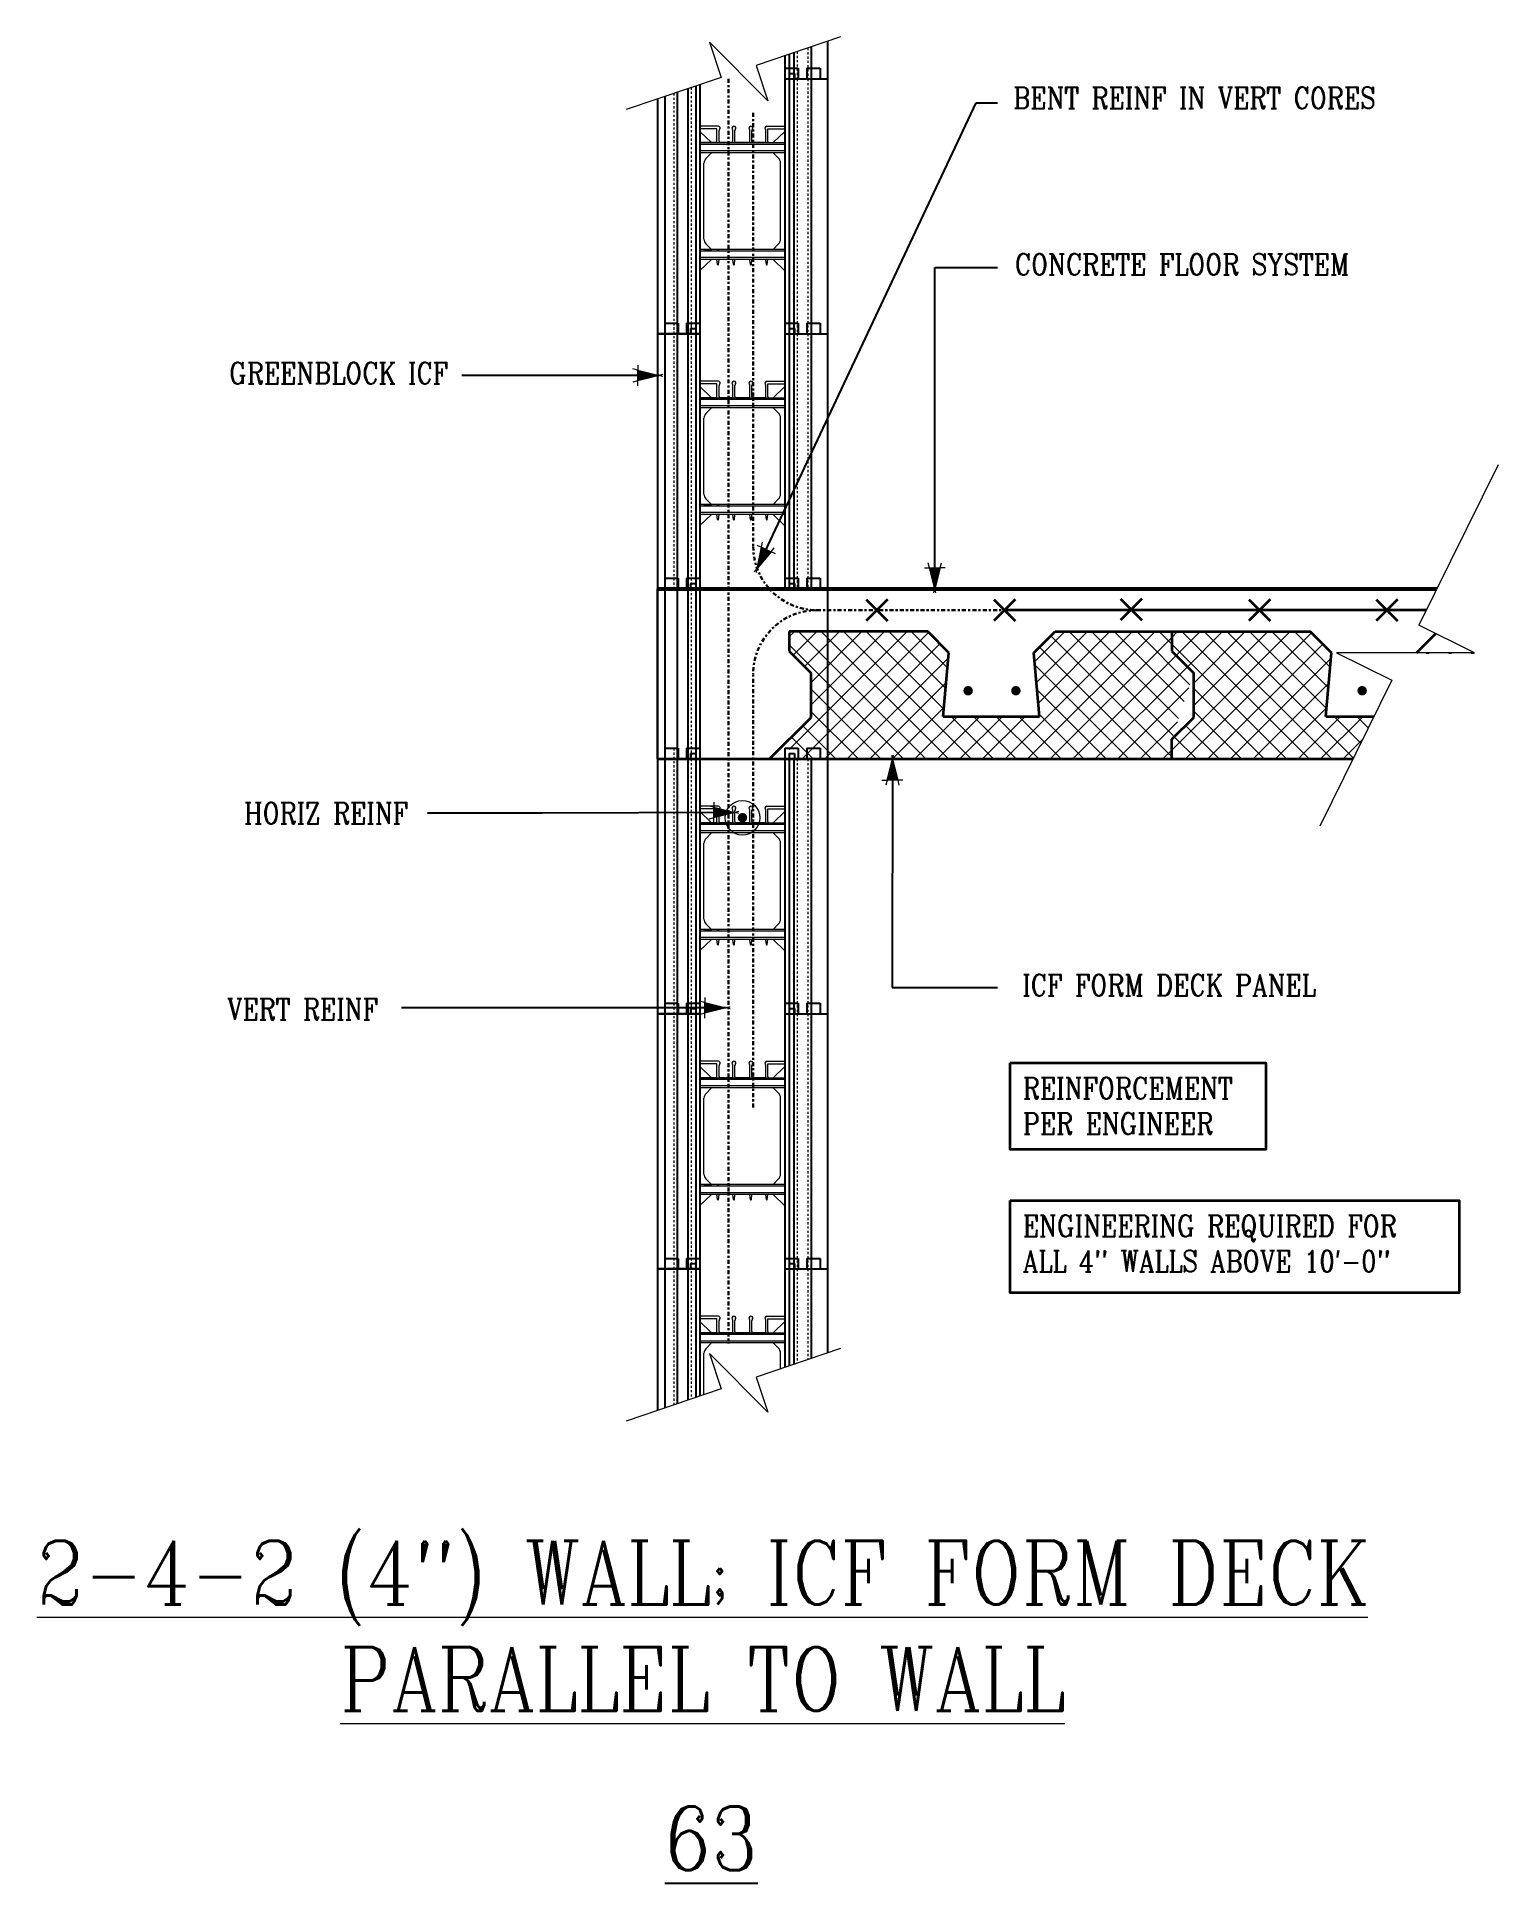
# Model space of a CAD drawing. Header units: inches. Extents: x -135.8 to -67.1, y 104.1 to 191.
import ezdxf

# ---------------------------------------------------------------- set-up
doc = ezdxf.new("R2010")
doc.units = ezdxf.units.IN
doc.header["$MEASUREMENT"] = 0
for name, pattern in [('CENTER', [2, 1.25, -0.25, 0.25, -0.25]), ('DASHED2', [0.375, 0.25, -0.125]), ('HIDDEN', [0.375, 0.25, -0.125])]:
    doc.linetypes.add(name, pattern=pattern)
doc.layers.get('Defpoints').update_dxf_attribs({"color": 252})
for name, color, linetype, lineweight in [('A2 Hatch', 8, 'Continuous', 9), ('A4 medium', 7, 'Continuous', 35), ('A5 heavy', 5, 'Continuous', 53), ('DETAILS', 7, 'Continuous', 13), ('DIM', 3, 'Continuous', 13), ('REBAR', 2, 'CENTER', 30)]:
    doc.layers.add(name, color=color, linetype=linetype, lineweight=lineweight)
doc.styles.add('ARCTEXT', font='arctext.shx', dxfattribs={"width": 0.85})
doc.styles.add('RomanC', font='romanc.shx', dxfattribs={"width": 0.85, "height": 5})
doc.dimstyles.new('ARCTEXT1-4', dxfattribs={"dimtxt": 4, "dimasz": 2, "dimexe": 2, "dimexo": 2, "dimgap": 2, "dimtad": 1, "dimdec": 4, "dimzin": 3, "dimdsep": 46, "dimlunit": 4, "dimtxsty": 'ARCTEXT', "dimblk": 'ARCHTICK', "dimcen": 2, "dimaunit": 1, "dimadec": 0, "dimazin": 0, "dimtfac": 1, "dimtdec": 4, "dimtmove": 2, "dimatfit": 3, "dimldrblk": 'arrow', "dimfxl": 0, "dimtolj": 1, "dimtzin": 0, "dimarcsym": 0})
pattern_1 = [(45, (-3336.7084, 598.509), (-0.53033009, 0.53033009), []), (135, (-3336.7084, 598.509), (-0.53033009, -0.53033009), [])]

msp = doc.modelspace()

# ---------------------------------------------------------------- texts
at = {"layer": 'Defpoints', "insert": (-104.108, 107.716), "char_height": 3, "width": 90.08, "attachment_point": 2, "style": 'RomanC'}
msp.add_mtext('{\\L63\\P}\\P            ', dxfattribs=at)
at = {"layer": 'DIM', "color": 3, "char_height": 1, "style": 'RomanC'}
for s, insert, width, attachment_point in [('BENT REINF IN VERT CORES ', (-89.903, 188.619), 22.68955, 1), ('CONCRETE FLOOR SYSTEM', (-89.832, 180.79), 22.68955, 1), ('GREENBLOCK ICF', (-116.495, 175.672), 22.68955, 3), ('HORIZ REINF ', (-118.376, 154.962), 22.68955, 3), ('ICF FORM DECK PANEL', (-89.484, 146.874), 22.68955, 1), ('VERT REINF ', (-119.796, 145.744), 22.68955, 3), ('REINFORCEMENT PER ENGINEER', (-89.454, 142.021), 13.32674, 1), ('ENGINEERING REQUIRED FOR ALL 4" WALLS ABOVE 10\'-0"', (-89.454, 135.547), 20.20565, 1)]:
    msp.add_mtext(s, dxfattribs=dict(at, insert=insert, width=width, attachment_point=attachment_point))
at = {"layer": 'DIM', "insert": (-104.532, 120.225), "char_height": 3, "width": 69.32353, "attachment_point": 2, "style": 'RomanC'}
msp.add_mtext('{\\L2-4-2 (4") WALL; ICF FORM DECK PARALLEL TO WALL }\\P\\P        ', dxfattribs=at)

# ---------------------------------------------------------------- blocks, each defined once
blk = doc.blocks.new('_ArchTick')
at = {"color": 0, "linetype": 'ByBlock', "const_width": 0.15}
blk.add_lwpolyline([(-0.5, -0.5), (0.5, 0.5)], dxfattribs=at)
blk = doc.blocks.new('arrow')
at = {"layer": 'DIM'}
blk.add_hatch(color=253, dxfattribs=at).paths.add_polyline_path([(-2, 0.5), (-2, -0.5), (0, 0)])
at = {"layer": 'DIM', "lineweight": 9}
for points in [[(-2, 0.98), (-2, 0.5), (-2.47, 0.62)], [(0.37, 0.09), (0, 0)], [(0.37, -0.09), (0, 0)], [(-2, -0.98), (-2, -0.5), (-2.47, -0.62)]]:
    blk.add_lwpolyline(points, dxfattribs=at)
at = {"layer": 'DIM', "lineweight": 15}
blk.add_lwpolyline([(0, 0), (-2, -0.5), (-2, 0.5), (0, 0)], dxfattribs=at)

# ---------------------------------------------------------------- hatches: boundary and pattern name
at = {"ltscale": 0.15}
h = msp.add_hatch(dxfattribs=at)
h.set_pattern_fill('ANSI37', color=256, scale=6, style=0)
h.set_pattern_definition(pattern_1)
edge = h.paths.add_edge_path()
edge.add_line((-70.929, 162.01), (-70.025, 162.915))
edge.add_line((-68.199, 162.014), (-70.926, 162.014))
edge.add_line((-70.025, 162.915), (-68.199, 162.014))
at = {"layer": 'A2 Hatch', "ltscale": 0.15}
h = msp.add_hatch(dxfattribs=at)
h.set_pattern_fill('ANSI37', color=256, scale=6, style=0)
h.set_pattern_definition(pattern_1)
h.paths.add_polyline_path([(-93.929, 163.01), (-100.446, 163.01), (-100.446, 162.089), (-99.411, 161.054), (-99.411, 158.972), (-100.446, 157.937), (-100.446, 157.014), (-82.446, 157.014), (-82.446, 157.937), (-81.411, 158.972), (-81.411, 161.054), (-82.446, 162.089), (-82.446, 163.01), (-87.929, 163.01), (-88.929, 162.01), (-88.661, 159.014), (-93.196, 159.014), (-92.929, 162.01)])
edge = h.paths.add_edge_path()
edge.add_line((-82.446, 162.089), (-81.411, 161.054))
edge.add_line((-82.446, 157.937), (-81.411, 158.972))
edge.add_line((-81.411, 158.972), (-81.411, 161.054))
h = msp.add_hatch(dxfattribs=at)
h.set_pattern_fill('ANSI37', color=256, scale=6, style=0)
h.set_pattern_definition(pattern_1)
h.paths.add_polyline_path([(-82.446, 157.014), (-73.916, 157.014), (-72.929, 159.014), (-75.196, 159.014), (-74.929, 162.01), (-75.929, 163.01), (-82.446, 163.01), (-82.446, 162.089), (-81.411, 161.054), (-81.411, 158.972), (-82.446, 157.937)])
h = msp.add_hatch(color=256, dxfattribs=at)
edge = h.paths.add_edge_path()
edge.add_arc((-92.027, 160.225), 0.224, 0, 360)
h = msp.add_hatch(color=256, dxfattribs=at)
edge = h.paths.add_edge_path()
edge.add_arc((-89.778, 160.225), 0.224, 0, 360)
h = msp.add_hatch(color=256, dxfattribs=at)
edge = h.paths.add_edge_path()
edge.add_arc((-73.486, 160.225), 0.224, 0, 360)
h = msp.add_hatch(color=256, dxfattribs=at)
edge = h.paths.add_edge_path()
edge.add_arc((-102.646, 154.248), 0.224, 0, 360)

# ---------------------------------------------------------------- linework, layer by layer
at = {"color": 1}
for p, q in [((-99.411, 190.521), (-99.411, 189.014)), ((-98.646, 190.78), (-98.646, 189.014)), ((-100.646, 190.102), (-100.646, 189.014)), ((-100.646, 189.514), (-100.646, 177.014)), ((-100.646, 189.514), (-100.021, 189.514)), ((-100.646, 189.514), (-100.021, 189.514)), ((-100.446, 190.17), (-100.446, 189.014)), ((-100.231, 190.243), (-100.231, 189.014)), ((-100.021, 189.514), (-100.021, 189.014)), ((-100.021, 189.514), (-100.021, 189.014)), ((-99.621, 189.514), (-99.621, 189.014)), ((-99.621, 189.514), (-98.996, 189.514)), ((-99.621, 189.514), (-99.621, 189.014)), ((-99.621, 189.514), (-98.996, 189.514)), ((-98.996, 189.514), (-98.996, 189.014)), ((-98.996, 189.514), (-98.996, 189.014)), ((-105.221, 188.55), (-105.221, 177.014)), ((-104.846, 188.677), (-104.846, 177.014)), ((-104.646, 188.745), (-104.646, 177.014)), ((-100.646, 189.014), (-100.446, 189.014)), ((-100.646, 189.014), (-98.646, 189.014)), ((-100.646, 189.014), (-98.646, 189.014)), ((-100.646, 189.014), (-98.646, 189.014)), ((-100.646, 189.014), (-100.446, 189.014)), ((-100.646, 189.014), (-98.646, 189.014)), ((-100.646, 189.014), (-98.646, 189.014)), ((-100.446, 189.264), (-100.446, 177.014)), ((-100.446, 189.264), (-100.196, 189.264)), ((-100.446, 189.264), (-100.196, 189.264)), ((-100.231, 189.014), (-98.646, 189.014)), ((-100.231, 189.014), (-100.231, 177.014)), ((-100.231, 189.014), (-98.646, 189.014)), ((-100.196, 189.264), (-100.196, 189.014)), ((-100.196, 189.264), (-100.196, 189.014)), ((-99.411, 189.014), (-99.411, 177.014)), ((-98.646, 189.014), (-98.646, 177.014)), ((-106.646, 188.067), (-106.646, 177.014)), ((-106.296, 188.186), (-106.296, 177.014)), ((-105.721, 188.381), (-105.721, 177.014)), ((-106.296, 177.514), (-105.671, 177.514)), ((-106.296, 177.514), (-106.296, 165.014)), ((-106.296, 177.514), (-105.671, 177.514)), ((-105.721, 177.514), (-105.721, 165.014)), ((-105.671, 177.514), (-105.671, 177.014)), ((-105.671, 177.514), (-105.671, 177.014)), ((-105.271, 177.514), (-105.271, 177.014)), ((-105.271, 177.514), (-104.646, 177.514)), ((-105.271, 177.514), (-105.271, 177.014)), ((-105.271, 177.514), (-104.646, 177.514)), ((-105.221, 177.514), (-105.221, 165.014)), ((-105.096, 177.264), (-105.096, 177.014)), ((-105.096, 177.264), (-104.846, 177.264)), ((-105.096, 177.264), (-105.096, 177.014)), ((-105.096, 177.264), (-104.846, 177.264)), ((-104.846, 177.264), (-104.846, 165.014)), ((-104.646, 177.514), (-104.646, 165.014)), ((-100.646, 177.514), (-100.646, 165.014)), ((-100.646, 177.514), (-100.021, 177.514)), ((-100.646, 177.514), (-100.021, 177.514)), ((-100.446, 177.264), (-100.446, 165.014)), ((-100.446, 177.264), (-100.196, 177.264)), ((-100.446, 177.264), (-100.196, 177.264)), ((-100.196, 177.264), (-100.196, 177.014)), ((-100.196, 177.264), (-100.196, 177.014)), ((-100.021, 177.514), (-100.021, 177.014)), ((-100.021, 177.514), (-100.021, 177.014)), ((-99.621, 177.514), (-99.621, 177.014)), ((-99.621, 177.514), (-98.996, 177.514)), ((-99.621, 177.514), (-99.621, 177.014)), ((-99.621, 177.514), (-98.996, 177.514)), ((-98.996, 177.514), (-98.996, 177.014)), ((-98.996, 177.514), (-98.996, 177.014)), ((-106.646, 177.014), (-106.646, 165.014)), ((-106.646, 177.014), (-105.096, 177.014)), ((-106.646, 177.014), (-104.646, 177.014)), ((-106.646, 177.014), (-104.646, 177.014)), ((-106.646, 177.014), (-104.646, 177.014)), ((-106.646, 177.014), (-105.096, 177.014)), ((-106.646, 177.014), (-104.646, 177.014)), ((-106.646, 177.014), (-104.646, 177.014)), ((-105.221, 177.014), (-105.721, 177.014)), ((-105.221, 177.014), (-105.721, 177.014)), ((-104.846, 177.014), (-104.646, 177.014)), ((-104.846, 177.014), (-104.646, 177.014)), ((-100.646, 177.014), (-100.446, 177.014)), ((-100.646, 177.014), (-98.646, 177.014)), ((-100.646, 177.014), (-98.646, 177.014)), ((-100.646, 177.014), (-98.646, 177.014)), ((-100.646, 177.014), (-100.446, 177.014)), ((-100.646, 177.014), (-98.646, 177.014)), ((-100.646, 177.014), (-98.646, 177.014)), ((-100.231, 177.014), (-98.646, 177.014)), ((-100.231, 177.014), (-100.231, 165.014)), ((-100.231, 177.014), (-98.646, 177.014)), ((-99.411, 177.014), (-99.411, 165.014)), ((-98.646, 177.014), (-98.646, 165.014)), ((-106.296, 165.514), (-105.671, 165.514)), ((-105.671, 165.514), (-105.671, 165.014)), ((-105.271, 165.514), (-105.271, 165.014)), ((-105.271, 165.514), (-104.646, 165.514)), ((-105.096, 165.264), (-105.096, 165.014)), ((-105.096, 165.264), (-104.846, 165.264)), ((-100.646, 165.514), (-100.021, 165.514)), ((-100.446, 165.264), (-100.196, 165.264)), ((-100.196, 165.264), (-100.196, 165.014)), ((-100.021, 165.514), (-100.021, 165.014)), ((-99.621, 165.514), (-99.621, 165.014)), ((-99.621, 165.514), (-98.996, 165.514)), ((-98.996, 165.514), (-98.996, 165.014)), ((-106.646, 165.014), (-106.646, 145.014)), ((-106.646, 165.014), (-104.646, 165.014)), ((-106.646, 165.014), (-105.096, 165.014)), ((-106.646, 165.014), (-104.646, 165.014)), ((-106.646, 165.014), (-104.646, 165.014)), ((-106.296, 165.014), (-106.296, 145.014)), ((-105.721, 165.014), (-105.721, 145.014)), ((-105.221, 165.014), (-105.721, 165.014)), ((-105.221, 165.014), (-105.221, 145.014)), ((-104.846, 165.014), (-104.846, 145.014)), ((-104.846, 165.014), (-104.646, 165.014)), ((-104.646, 165.014), (-104.646, 145.014)), ((-100.646, 165.014), (-98.646, 165.014)), ((-100.646, 165.014), (-100.446, 165.014)), ((-100.646, 165.014), (-98.646, 165.014)), ((-100.646, 165.014), (-98.646, 165.014)), ((-100.231, 165.014), (-98.646, 165.014)), ((-106.296, 157.514), (-105.671, 157.514)), ((-105.671, 157.514), (-105.671, 157.014)), ((-105.271, 157.514), (-105.271, 157.014)), ((-105.271, 157.514), (-104.646, 157.514)), ((-105.096, 157.264), (-105.096, 157.014)), ((-105.096, 157.264), (-104.846, 157.264)), ((-100.646, 157.514), (-100.646, 145.014)), ((-100.646, 157.514), (-100.021, 157.514)), ((-100.446, 157.264), (-100.446, 145.014)), ((-100.446, 157.264), (-100.196, 157.264)), ((-100.196, 157.264), (-100.196, 157.014)), ((-100.021, 157.514), (-100.021, 157.014)), ((-99.621, 157.514), (-99.621, 157.014)), ((-99.621, 157.514), (-98.996, 157.514)), ((-98.996, 157.514), (-98.996, 157.014)), ((-106.646, 157.014), (-105.096, 157.014)), ((-106.646, 157.014), (-104.646, 157.014)), ((-106.646, 157.014), (-104.646, 157.014)), ((-105.221, 157.014), (-105.721, 157.014)), ((-104.846, 157.014), (-104.646, 157.014)), ((-100.646, 157.014), (-100.446, 157.014)), ((-100.646, 157.014), (-98.646, 157.014)), ((-100.646, 157.014), (-98.646, 157.014)), ((-100.231, 157.014), (-98.646, 157.014)), ((-100.231, 157.014), (-100.231, 145.014)), ((-99.411, 157.014), (-99.411, 145.014)), ((-98.646, 157.014), (-98.646, 145.014)), ((-106.296, 145.514), (-105.671, 145.514)), ((-106.296, 145.514), (-105.671, 145.514)), ((-106.296, 145.514), (-106.296, 133.014)), ((-105.721, 145.514), (-105.721, 133.014)), ((-105.671, 145.514), (-105.671, 145.014)), ((-105.671, 145.514), (-105.671, 145.014)), ((-105.271, 145.514), (-105.271, 145.014)), ((-105.271, 145.514), (-104.646, 145.514)), ((-105.271, 145.514), (-105.271, 145.014)), ((-105.271, 145.514), (-104.646, 145.514)), ((-105.221, 145.514), (-105.221, 133.014)), ((-105.096, 145.264), (-105.096, 145.014)), ((-105.096, 145.264), (-104.846, 145.264)), ((-105.096, 145.264), (-105.096, 145.014)), ((-105.096, 145.264), (-104.846, 145.264)), ((-104.846, 145.264), (-104.846, 133.014)), ((-104.646, 145.514), (-104.646, 133.014)), ((-100.646, 145.514), (-100.021, 145.514)), ((-100.646, 145.514), (-100.646, 133.014)), ((-100.646, 145.514), (-100.021, 145.514)), ((-100.446, 145.264), (-100.196, 145.264)), ((-100.446, 145.264), (-100.446, 133.014)), ((-100.446, 145.264), (-100.196, 145.264)), ((-100.196, 145.264), (-100.196, 145.014)), ((-100.196, 145.264), (-100.196, 145.014)), ((-100.021, 145.514), (-100.021, 145.014)), ((-100.021, 145.514), (-100.021, 145.014)), ((-99.621, 145.514), (-99.621, 145.014)), ((-99.621, 145.514), (-98.996, 145.514)), ((-99.621, 145.514), (-99.621, 145.014)), ((-99.621, 145.514), (-98.996, 145.514)), ((-98.996, 145.514), (-98.996, 145.014)), ((-98.996, 145.514), (-98.996, 145.014)), ((-106.646, 145.014), (-104.646, 145.014)), ((-106.646, 145.014), (-105.096, 145.014)), ((-106.646, 145.014), (-104.646, 145.014)), ((-106.646, 145.014), (-104.646, 145.014)), ((-106.646, 145.014), (-106.646, 133.014)), ((-106.646, 145.014), (-105.096, 145.014)), ((-106.646, 145.014), (-104.646, 145.014)), ((-106.646, 145.014), (-104.646, 145.014)), ((-105.221, 145.014), (-105.721, 145.014)), ((-105.221, 145.014), (-105.721, 145.014)), ((-104.846, 145.014), (-104.646, 145.014)), ((-104.846, 145.014), (-104.646, 145.014)), ((-100.646, 145.014), (-98.646, 145.014)), ((-100.646, 145.014), (-100.446, 145.014)), ((-100.646, 145.014), (-98.646, 145.014)), ((-100.646, 145.014), (-98.646, 145.014)), ((-100.646, 145.014), (-100.446, 145.014)), ((-100.646, 145.014), (-98.646, 145.014)), ((-100.646, 145.014), (-98.646, 145.014)), ((-100.231, 145.014), (-98.646, 145.014)), ((-100.231, 145.014), (-98.646, 145.014)), ((-100.231, 145.014), (-100.231, 133.014)), ((-99.411, 145.014), (-99.411, 133.014)), ((-98.646, 145.014), (-98.646, 133.014)), ((-106.646, 133.014), (-104.646, 133.014)), ((-106.646, 133.014), (-105.096, 133.014)), ((-106.646, 133.014), (-104.646, 133.014)), ((-106.646, 133.014), (-104.646, 133.014)), ((-106.646, 133.014), (-106.646, 126.354)), ((-106.646, 133.014), (-105.096, 133.014)), ((-106.646, 133.014), (-104.646, 133.014)), ((-106.646, 133.014), (-104.646, 133.014)), ((-106.296, 133.514), (-105.671, 133.514)), ((-106.296, 133.514), (-105.671, 133.514)), ((-106.296, 133.514), (-106.296, 126.472)), ((-105.721, 133.514), (-105.721, 126.667)), ((-105.221, 133.014), (-105.721, 133.014)), ((-105.221, 133.014), (-105.721, 133.014)), ((-105.671, 133.514), (-105.671, 133.014)), ((-105.671, 133.514), (-105.671, 133.014)), ((-105.271, 133.514), (-105.271, 133.014)), ((-105.271, 133.514), (-104.646, 133.514)), ((-105.271, 133.514), (-105.271, 133.014)), ((-105.271, 133.514), (-104.646, 133.514)), ((-105.221, 133.514), (-105.221, 126.837)), ((-105.096, 133.264), (-105.096, 133.014)), ((-105.096, 133.264), (-104.846, 133.264)), ((-105.096, 133.264), (-105.096, 133.014)), ((-105.096, 133.264), (-104.846, 133.264)), ((-104.846, 133.264), (-104.846, 126.964)), ((-104.846, 133.014), (-104.646, 133.014)), ((-104.846, 133.014), (-104.646, 133.014)), ((-104.646, 133.514), (-104.646, 127.032)), ((-100.646, 133.514), (-100.021, 133.514)), ((-100.646, 133.514), (-100.646, 128.389)), ((-100.646, 133.514), (-100.021, 133.514)), ((-100.646, 133.014), (-98.646, 133.014)), ((-100.646, 133.014), (-100.446, 133.014)), ((-100.646, 133.014), (-98.646, 133.014)), ((-100.646, 133.014), (-98.646, 133.014)), ((-100.646, 133.014), (-100.446, 133.014)), ((-100.646, 133.014), (-98.646, 133.014)), ((-100.646, 133.014), (-98.646, 133.014)), ((-100.446, 133.264), (-100.196, 133.264)), ((-100.446, 133.264), (-100.446, 128.456)), ((-100.446, 133.264), (-100.196, 133.264)), ((-100.231, 133.014), (-98.646, 133.014)), ((-100.231, 133.014), (-98.646, 133.014)), ((-100.231, 133.014), (-100.231, 128.529)), ((-100.196, 133.264), (-100.196, 133.014)), ((-100.196, 133.264), (-100.196, 133.014)), ((-100.021, 133.514), (-100.021, 133.014)), ((-100.021, 133.514), (-100.021, 133.014)), ((-99.621, 133.514), (-99.621, 133.014)), ((-99.621, 133.514), (-98.996, 133.514)), ((-99.621, 133.514), (-99.621, 133.014)), ((-99.621, 133.514), (-98.996, 133.514)), ((-99.411, 133.014), (-99.411, 128.807)), ((-98.996, 133.514), (-98.996, 133.014)), ((-98.996, 133.514), (-98.996, 133.014)), ((-98.646, 133.014), (-98.646, 129.067))]:
    msp.add_line(p, q, dxfattribs=at)
at = {"color": 1, "linetype": 'HIDDEN', "ltscale": 0.02}
for p, q in [((-100.646, 189.514), (-100.021, 189.514)), ((-100.646, 189.514), (-100.021, 189.514)), ((-100.646, 189.514), (-100.021, 189.514)), ((-100.646, 189.514), (-100.021, 189.514)), ((-100.646, 189.514), (-100.021, 189.514)), ((-100.021, 189.514), (-100.021, 189.014)), ((-100.021, 189.514), (-100.021, 189.014)), ((-100.021, 189.514), (-100.021, 189.014)), ((-100.021, 189.514), (-100.021, 189.014)), ((-100.021, 189.514), (-100.021, 189.014)), ((-99.621, 189.514), (-99.621, 189.014)), ((-99.621, 189.514), (-98.996, 189.514)), ((-99.621, 189.514), (-99.621, 189.014)), ((-99.621, 189.514), (-98.996, 189.514)), ((-99.621, 189.514), (-99.621, 189.014)), ((-99.621, 189.514), (-98.996, 189.514)), ((-99.621, 189.514), (-99.621, 189.014)), ((-99.621, 189.514), (-98.996, 189.514)), ((-99.621, 189.514), (-99.621, 189.014)), ((-99.621, 189.514), (-98.996, 189.514)), ((-98.996, 189.514), (-98.996, 189.014)), ((-98.996, 189.514), (-98.996, 189.014)), ((-98.996, 189.514), (-98.996, 189.014)), ((-98.996, 189.514), (-98.996, 189.014)), ((-98.996, 189.514), (-98.996, 189.014)), ((-100.446, 189.264), (-100.196, 189.264)), ((-100.446, 189.264), (-100.196, 189.264)), ((-100.446, 189.264), (-100.196, 189.264)), ((-100.446, 189.264), (-100.196, 189.264)), ((-100.446, 189.264), (-100.196, 189.264)), ((-100.196, 189.264), (-100.196, 189.014)), ((-100.196, 189.264), (-100.196, 189.014)), ((-100.196, 189.264), (-100.196, 189.014)), ((-100.196, 189.264), (-100.196, 189.014)), ((-100.196, 189.264), (-100.196, 189.014)), ((-106.296, 177.514), (-105.671, 177.514)), ((-106.296, 177.514), (-105.671, 177.514)), ((-106.296, 177.514), (-105.671, 177.514)), ((-106.296, 177.514), (-105.671, 177.514)), ((-106.296, 177.514), (-105.671, 177.514)), ((-105.671, 177.514), (-105.671, 177.014)), ((-105.671, 177.514), (-105.671, 177.014)), ((-105.671, 177.514), (-105.671, 177.014)), ((-105.671, 177.514), (-105.671, 177.014)), ((-105.671, 177.514), (-105.671, 177.014)), ((-105.271, 177.514), (-105.271, 177.014)), ((-105.271, 177.514), (-104.646, 177.514)), ((-105.271, 177.514), (-105.271, 177.014)), ((-105.271, 177.514), (-104.646, 177.514)), ((-105.271, 177.514), (-105.271, 177.014)), ((-105.271, 177.514), (-104.646, 177.514)), ((-105.271, 177.514), (-105.271, 177.014)), ((-105.271, 177.514), (-104.646, 177.514)), ((-105.271, 177.514), (-105.271, 177.014)), ((-105.271, 177.514), (-104.646, 177.514)), ((-100.646, 177.514), (-100.021, 177.514)), ((-100.646, 177.514), (-100.021, 177.514)), ((-100.646, 177.514), (-100.021, 177.514)), ((-100.646, 177.514), (-100.021, 177.514)), ((-100.646, 177.514), (-100.021, 177.514)), ((-100.446, 177.264), (-100.196, 177.264)), ((-100.446, 177.264), (-100.196, 177.264)), ((-100.446, 177.264), (-100.196, 177.264)), ((-100.446, 177.264), (-100.196, 177.264)), ((-100.446, 177.264), (-100.196, 177.264)), ((-100.196, 177.264), (-100.196, 177.014)), ((-100.196, 177.264), (-100.196, 177.014)), ((-100.196, 177.264), (-100.196, 177.014)), ((-100.196, 177.264), (-100.196, 177.014)), ((-100.196, 177.264), (-100.196, 177.014)), ((-100.021, 177.514), (-100.021, 177.014)), ((-100.021, 177.514), (-100.021, 177.014)), ((-100.021, 177.514), (-100.021, 177.014)), ((-100.021, 177.514), (-100.021, 177.014)), ((-100.021, 177.514), (-100.021, 177.014)), ((-99.621, 177.514), (-99.621, 177.014)), ((-99.621, 177.514), (-98.996, 177.514)), ((-99.621, 177.514), (-99.621, 177.014)), ((-99.621, 177.514), (-98.996, 177.514)), ((-99.621, 177.514), (-99.621, 177.014)), ((-99.621, 177.514), (-98.996, 177.514)), ((-99.621, 177.514), (-99.621, 177.014)), ((-99.621, 177.514), (-98.996, 177.514)), ((-99.621, 177.514), (-99.621, 177.014)), ((-99.621, 177.514), (-98.996, 177.514)), ((-98.996, 177.514), (-98.996, 177.014)), ((-98.996, 177.514), (-98.996, 177.014)), ((-98.996, 177.514), (-98.996, 177.014)), ((-98.996, 177.514), (-98.996, 177.014)), ((-98.996, 177.514), (-98.996, 177.014)), ((-106.296, 165.514), (-105.671, 165.514)), ((-106.296, 165.514), (-105.671, 165.514)), ((-106.296, 165.514), (-105.671, 165.514)), ((-105.671, 165.514), (-105.671, 165.014)), ((-105.671, 165.514), (-105.671, 165.014)), ((-105.671, 165.514), (-105.671, 165.014)), ((-105.271, 165.514), (-105.271, 165.014)), ((-105.271, 165.514), (-104.646, 165.514)), ((-105.271, 165.514), (-105.271, 165.014)), ((-105.271, 165.514), (-104.646, 165.514)), ((-105.271, 165.514), (-105.271, 165.014)), ((-105.271, 165.514), (-104.646, 165.514)), ((-100.646, 165.514), (-100.021, 165.514)), ((-100.646, 165.514), (-100.021, 165.514)), ((-100.646, 165.514), (-100.021, 165.514)), ((-100.446, 165.264), (-100.196, 165.264)), ((-100.446, 165.264), (-100.196, 165.264)), ((-100.446, 165.264), (-100.196, 165.264)), ((-100.196, 165.264), (-100.196, 165.014)), ((-100.196, 165.264), (-100.196, 165.014)), ((-100.196, 165.264), (-100.196, 165.014)), ((-100.021, 165.514), (-100.021, 165.014)), ((-100.021, 165.514), (-100.021, 165.014)), ((-100.021, 165.514), (-100.021, 165.014)), ((-99.621, 165.514), (-99.621, 165.014)), ((-99.621, 165.514), (-98.996, 165.514)), ((-99.621, 165.514), (-99.621, 165.014)), ((-99.621, 165.514), (-98.996, 165.514)), ((-99.621, 165.514), (-99.621, 165.014)), ((-99.621, 165.514), (-98.996, 165.514)), ((-98.996, 165.514), (-98.996, 165.014)), ((-98.996, 165.514), (-98.996, 165.014)), ((-98.996, 165.514), (-98.996, 165.014)), ((-106.296, 157.514), (-105.671, 157.514)), ((-106.296, 157.514), (-105.671, 157.514)), ((-105.671, 157.514), (-105.671, 157.014)), ((-105.671, 157.514), (-105.671, 157.014)), ((-105.271, 157.514), (-105.271, 157.014)), ((-105.271, 157.514), (-104.646, 157.514)), ((-105.271, 157.514), (-105.271, 157.014)), ((-105.271, 157.514), (-104.646, 157.514)), ((-100.646, 157.514), (-100.021, 157.514)), ((-100.646, 157.514), (-100.021, 157.514)), ((-100.446, 157.264), (-100.196, 157.264)), ((-100.446, 157.264), (-100.196, 157.264)), ((-100.196, 157.264), (-100.196, 157.014)), ((-100.196, 157.264), (-100.196, 157.014)), ((-100.021, 157.514), (-100.021, 157.014)), ((-100.021, 157.514), (-100.021, 157.014)), ((-99.621, 157.514), (-99.621, 157.014)), ((-99.621, 157.514), (-98.996, 157.514)), ((-99.621, 157.514), (-99.621, 157.014)), ((-99.621, 157.514), (-98.996, 157.514)), ((-98.996, 157.514), (-98.996, 157.014)), ((-98.996, 157.514), (-98.996, 157.014)), ((-106.296, 145.514), (-105.671, 145.514)), ((-106.296, 145.514), (-105.671, 145.514)), ((-106.296, 145.514), (-105.671, 145.514)), ((-106.296, 145.514), (-105.671, 145.514)), ((-106.296, 145.514), (-105.671, 145.514)), ((-105.671, 145.514), (-105.671, 145.014)), ((-105.671, 145.514), (-105.671, 145.014)), ((-105.671, 145.514), (-105.671, 145.014)), ((-105.671, 145.514), (-105.671, 145.014)), ((-105.671, 145.514), (-105.671, 145.014)), ((-105.271, 145.514), (-105.271, 145.014)), ((-105.271, 145.514), (-104.646, 145.514)), ((-105.271, 145.514), (-105.271, 145.014)), ((-105.271, 145.514), (-104.646, 145.514)), ((-105.271, 145.514), (-105.271, 145.014)), ((-105.271, 145.514), (-104.646, 145.514)), ((-105.271, 145.514), (-105.271, 145.014)), ((-105.271, 145.514), (-104.646, 145.514)), ((-105.271, 145.514), (-105.271, 145.014)), ((-105.271, 145.514), (-104.646, 145.514)), ((-100.646, 145.514), (-100.021, 145.514)), ((-100.646, 145.514), (-100.021, 145.514)), ((-100.646, 145.514), (-100.021, 145.514)), ((-100.646, 145.514), (-100.021, 145.514)), ((-100.646, 145.514), (-100.021, 145.514)), ((-100.446, 145.264), (-100.196, 145.264)), ((-100.446, 145.264), (-100.196, 145.264)), ((-100.446, 145.264), (-100.196, 145.264)), ((-100.446, 145.264), (-100.196, 145.264)), ((-100.446, 145.264), (-100.196, 145.264)), ((-100.196, 145.264), (-100.196, 145.014)), ((-100.196, 145.264), (-100.196, 145.014)), ((-100.196, 145.264), (-100.196, 145.014)), ((-100.196, 145.264), (-100.196, 145.014)), ((-100.196, 145.264), (-100.196, 145.014)), ((-100.021, 145.514), (-100.021, 145.014)), ((-100.021, 145.514), (-100.021, 145.014)), ((-100.021, 145.514), (-100.021, 145.014)), ((-100.021, 145.514), (-100.021, 145.014)), ((-100.021, 145.514), (-100.021, 145.014)), ((-99.621, 145.514), (-99.621, 145.014)), ((-99.621, 145.514), (-98.996, 145.514)), ((-99.621, 145.514), (-99.621, 145.014)), ((-99.621, 145.514), (-98.996, 145.514)), ((-99.621, 145.514), (-99.621, 145.014)), ((-99.621, 145.514), (-98.996, 145.514)), ((-99.621, 145.514), (-99.621, 145.014)), ((-99.621, 145.514), (-98.996, 145.514)), ((-99.621, 145.514), (-99.621, 145.014)), ((-99.621, 145.514), (-98.996, 145.514)), ((-98.996, 145.514), (-98.996, 145.014)), ((-98.996, 145.514), (-98.996, 145.014)), ((-98.996, 145.514), (-98.996, 145.014)), ((-98.996, 145.514), (-98.996, 145.014)), ((-98.996, 145.514), (-98.996, 145.014)), ((-106.296, 133.514), (-105.671, 133.514)), ((-106.296, 133.514), (-105.671, 133.514)), ((-106.296, 133.514), (-105.671, 133.514)), ((-106.296, 133.514), (-105.671, 133.514)), ((-106.296, 133.514), (-105.671, 133.514)), ((-105.671, 133.514), (-105.671, 133.014)), ((-105.671, 133.514), (-105.671, 133.014)), ((-105.671, 133.514), (-105.671, 133.014)), ((-105.671, 133.514), (-105.671, 133.014)), ((-105.671, 133.514), (-105.671, 133.014)), ((-105.271, 133.514), (-105.271, 133.014)), ((-105.271, 133.514), (-104.646, 133.514)), ((-105.271, 133.514), (-105.271, 133.014)), ((-105.271, 133.514), (-104.646, 133.514)), ((-105.271, 133.514), (-105.271, 133.014)), ((-105.271, 133.514), (-104.646, 133.514)), ((-105.271, 133.514), (-105.271, 133.014)), ((-105.271, 133.514), (-104.646, 133.514)), ((-105.271, 133.514), (-105.271, 133.014)), ((-105.271, 133.514), (-104.646, 133.514)), ((-100.646, 133.514), (-100.021, 133.514)), ((-100.646, 133.514), (-100.021, 133.514)), ((-100.646, 133.514), (-100.021, 133.514)), ((-100.646, 133.514), (-100.021, 133.514)), ((-100.646, 133.514), (-100.021, 133.514)), ((-100.446, 133.264), (-100.196, 133.264)), ((-100.446, 133.264), (-100.196, 133.264)), ((-100.446, 133.264), (-100.196, 133.264)), ((-100.446, 133.264), (-100.196, 133.264)), ((-100.446, 133.264), (-100.196, 133.264)), ((-100.196, 133.264), (-100.196, 133.014)), ((-100.196, 133.264), (-100.196, 133.014)), ((-100.196, 133.264), (-100.196, 133.014)), ((-100.196, 133.264), (-100.196, 133.014)), ((-100.196, 133.264), (-100.196, 133.014)), ((-100.021, 133.514), (-100.021, 133.014)), ((-100.021, 133.514), (-100.021, 133.014)), ((-100.021, 133.514), (-100.021, 133.014)), ((-100.021, 133.514), (-100.021, 133.014)), ((-100.021, 133.514), (-100.021, 133.014)), ((-99.621, 133.514), (-99.621, 133.014)), ((-99.621, 133.514), (-98.996, 133.514)), ((-99.621, 133.514), (-99.621, 133.014)), ((-99.621, 133.514), (-98.996, 133.514)), ((-99.621, 133.514), (-99.621, 133.014)), ((-99.621, 133.514), (-98.996, 133.514)), ((-99.621, 133.514), (-99.621, 133.014)), ((-99.621, 133.514), (-98.996, 133.514)), ((-99.621, 133.514), (-99.621, 133.014)), ((-99.621, 133.514), (-98.996, 133.514)), ((-98.996, 133.514), (-98.996, 133.014)), ((-98.996, 133.514), (-98.996, 133.014)), ((-98.996, 133.514), (-98.996, 133.014)), ((-98.996, 133.514), (-98.996, 133.014)), ((-98.996, 133.514), (-98.996, 133.014))]:
    msp.add_line(p, q, dxfattribs=at)
at = {"ltscale": 0.15}
for p, q in [((-100.646, 189.014), (-98.646, 189.014)), ((-100.646, 189.014), (-98.646, 189.014)), ((-104.646, 177.014), (-106.646, 177.014)), ((-104.646, 177.014), (-106.646, 177.014)), ((-105.671, 177.014), (-105.271, 177.014)), ((-105.671, 177.014), (-105.271, 177.014)), ((-100.646, 177.014), (-98.646, 177.014)), ((-100.646, 177.014), (-98.646, 177.014)), ((-104.646, 165.014), (-106.646, 165.014)), ((-106.646, 157.014), (-106.646, 165.014)), ((-105.671, 165.014), (-105.271, 165.014)), ((-100.646, 165.014), (-98.646, 165.014)), ((-98.646, 165.014), (-98.646, 152.009)), ((-82.446, 162.089), (-81.411, 161.054)), ((-81.411, 158.972), (-81.411, 161.054)), ((-82.446, 157.937), (-81.411, 158.972)), ((-104.646, 157.014), (-106.646, 157.014)), ((-105.671, 157.014), (-105.271, 157.014)), ((-100.646, 157.014), (-98.646, 157.014)), ((-82.446, 157.014), (-73.916, 157.014)), ((-104.646, 145.014), (-106.646, 145.014)), ((-104.646, 145.014), (-106.646, 145.014)), ((-105.671, 145.014), (-105.271, 145.014)), ((-105.671, 145.014), (-105.271, 145.014)), ((-100.646, 145.014), (-98.646, 145.014)), ((-100.646, 145.014), (-98.646, 145.014)), ((-104.646, 133.014), (-106.646, 133.014)), ((-104.646, 133.014), (-106.646, 133.014)), ((-105.671, 133.014), (-105.271, 133.014)), ((-105.671, 133.014), (-105.271, 133.014)), ((-100.646, 133.014), (-98.646, 133.014)), ((-100.646, 133.014), (-98.646, 133.014))]:
    msp.add_line(p, q, dxfattribs=at)
at = {"layer": 'A2 Hatch', "linetype": 'DASHED2', "ltscale": 0.15}
for p, q in [((-100.071, 190.297), (-100.071, 189.014)), ((-99.571, 190.466), (-99.571, 189.014)), ((-105.061, 188.605), (-105.061, 177.014)), ((-100.071, 189.014), (-100.071, 177.014)), ((-99.571, 189.014), (-99.571, 177.014)), ((-105.881, 188.326), (-105.881, 177.014)), ((-105.881, 177.514), (-105.881, 165.014)), ((-105.061, 177.514), (-105.061, 165.014)), ((-100.071, 177.014), (-100.071, 165.014)), ((-99.571, 177.014), (-99.571, 165.014)), ((-105.061, 165.014), (-105.061, 145.014)), ((-105.881, 157.514), (-105.881, 145.014)), ((-100.071, 157.014), (-100.071, 145.014)), ((-99.571, 157.014), (-99.571, 145.014)), ((-105.881, 145.514), (-105.881, 133.014)), ((-105.061, 145.514), (-105.061, 133.014)), ((-100.071, 145.014), (-100.071, 133.014)), ((-99.571, 145.014), (-99.571, 133.014)), ((-105.881, 133.514), (-105.881, 126.613)), ((-105.061, 133.514), (-105.061, 126.891)), ((-100.071, 133.014), (-100.071, 128.584)), ((-99.571, 133.014), (-99.571, 128.753))]:
    msp.add_line(p, q, dxfattribs=at)
at = {"layer": 'A2 Hatch', "ltscale": 0.15}
msp.add_circle((-102.646, 154.248), 0.816, dxfattribs=at)
at = {"layer": 'A4 medium', "ltscale": 0.15}
for p, q in [((-96.82, 164.514), (-95.82, 163.514)), ((-95.82, 164.514), (-96.82, 163.514)), ((-90.82, 164.514), (-89.82, 163.514)), ((-89.82, 164.514), (-90.82, 163.514)), ((-84.855, 164.549), (-83.855, 163.549)), ((-83.855, 164.549), (-84.855, 163.549)), ((-78.82, 164.514), (-77.82, 163.514)), ((-77.82, 164.514), (-78.82, 163.514)), ((-72.82, 164.514), (-71.82, 163.514)), ((-71.82, 164.514), (-72.82, 163.514)), ((-84.32, 164.014), (-90.32, 164.014)), ((-78.32, 164.014), (-84.32, 164.014)), ((-72.32, 164.014), (-78.32, 164.014)), ((-70.462, 164.014), (-72.32, 164.014)), ((-100.446, 163.01), (-100.446, 162.089)), ((-93.929, 163.01), (-100.446, 163.01)), ((-92.929, 162.01), (-93.929, 163.01)), ((-88.929, 162.01), (-87.929, 163.01)), ((-87.929, 163.01), (-82.446, 163.01)), ((-82.446, 163.01), (-82.446, 162.089)), ((-82.446, 163.01), (-75.929, 163.01)), ((-74.929, 162.01), (-75.929, 163.01)), ((-70.929, 162.01), (-70.025, 162.915)), ((-100.446, 162.089), (-99.411, 161.054)), ((-93.196, 159.014), (-92.929, 162.01)), ((-88.661, 159.014), (-88.929, 162.01)), ((-82.446, 162.089), (-81.411, 161.054)), ((-75.196, 159.014), (-74.929, 162.01)), ((-99.411, 158.972), (-99.411, 161.054)), ((-81.411, 158.972), (-81.411, 161.054)), ((-93.196, 159.014), (-88.661, 159.014)), ((-75.196, 159.014), (-72.929, 159.014)), ((-101.37, 157.014), (-99.411, 158.972)), ((-82.446, 157.937), (-81.411, 158.972)), ((-82.446, 157.014), (-82.446, 157.937)), ((-106.646, 157.014), (-73.916, 157.014))]:
    msp.add_line(p, q, dxfattribs=at)
for points in [[(-90.052, 142.707), (-78.025, 142.707), (-78.025, 138.632), (-90.052, 138.632)], [(-90.052, 136.233), (-68.914, 136.233), (-68.914, 131.891), (-90.052, 131.891)]]:
    msp.add_lwpolyline(points, close=True, dxfattribs=at)
at = {"layer": 'A5 heavy', "ltscale": 0.15}
msp.add_line((-106.646, 165.014), (-69.968, 165.014), dxfattribs=at)
at = {"layer": 'DETAILS', "color": 6, "lineweight": 20}
for p, q in [((-103.778, 186.793), (-104.646, 186.793)), ((-101.496, 186.793), (-100.646, 186.793)), ((-103.846, 186.668), (-104.646, 186.668)), ((-104.096, 186.014), (-104.646, 186.544)), ((-104.646, 186.014), (-104.096, 186.014)), ((-103.896, 186.014), (-104.646, 186.014)), ((-104.646, 186.014), (-100.646, 186.014)), ((-100.646, 185.924), (-104.646, 185.924)), ((-103.896, 186.014), (-103.696, 186.014)), ((-103.846, 186.064), (-103.846, 186.668)), ((-103.746, 186.064), (-103.746, 186.582)), ((-103.146, 186.014), (-103.696, 186.014)), ((-103.146, 186.014), (-102.946, 186.014)), ((-103.096, 186.064), (-103.096, 186.582)), ((-102.996, 186.064), (-102.996, 186.582)), ((-102.346, 186.014), (-102.946, 186.014)), ((-102.346, 186.014), (-102.146, 186.014)), ((-102.296, 186.064), (-102.296, 186.582)), ((-102.196, 186.064), (-102.196, 186.582)), ((-101.596, 186.014), (-102.146, 186.014)), ((-101.596, 186.014), (-101.396, 186.014)), ((-101.546, 186.064), (-101.546, 186.582)), ((-101.446, 186.064), (-101.446, 186.668)), ((-101.446, 186.668), (-100.646, 186.668)), ((-101.396, 186.014), (-101.196, 186.014)), ((-101.196, 186.014), (-100.646, 186.544)), ((-100.646, 185.624), (-104.646, 185.624)), ((-100.646, 185.534), (-104.646, 185.534)), ((-104.456, 181.468), (-104.456, 185.05)), ((-104.096, 185.534), (-104.369, 185.262)), ((-101.196, 185.534), (-100.944, 185.282)), ((-100.856, 181.468), (-100.856, 185.07)), ((-100.646, 180.994), (-104.646, 180.994)), ((-100.646, 180.904), (-104.646, 180.904)), ((-104.456, 180.994), (-104.106, 180.994)), ((-104.106, 180.994), (-104.369, 181.256)), ((-103.846, 180.994), (-103.746, 180.994)), ((-101.206, 180.994), (-100.944, 181.256)), ((-100.646, 180.604), (-104.646, 180.604)), ((-100.646, 180.514), (-104.646, 180.514)), ((-104.106, 180.514), (-104.646, 179.993)), ((-103.816, 180.28), (-103.846, 180.514)), ((-103.777, 180.28), (-103.746, 180.514)), ((-103.066, 180.28), (-103.096, 180.514)), ((-103.027, 180.28), (-102.996, 180.514)), ((-102.266, 180.28), (-102.296, 180.514)), ((-102.227, 180.28), (-102.196, 180.514)), ((-101.516, 180.28), (-101.546, 180.514)), ((-101.477, 180.28), (-101.446, 180.514)), ((-101.206, 180.514), (-100.646, 179.979)), ((-103.778, 174.793), (-104.646, 174.793)), ((-103.846, 174.668), (-104.646, 174.668)), ((-103.846, 174.064), (-103.846, 174.668)), ((-101.496, 174.793), (-100.646, 174.793)), ((-101.446, 174.064), (-101.446, 174.668)), ((-101.446, 174.668), (-100.646, 174.668)), ((-104.096, 174.014), (-104.646, 174.544)), ((-104.646, 174.014), (-104.096, 174.014)), ((-103.896, 174.014), (-104.646, 174.014)), ((-104.646, 174.014), (-100.646, 174.014)), ((-100.646, 173.924), (-104.646, 173.924)), ((-103.896, 174.014), (-103.696, 174.014)), ((-103.746, 174.064), (-103.746, 174.582)), ((-103.146, 174.014), (-103.696, 174.014)), ((-103.146, 174.014), (-102.946, 174.014)), ((-103.096, 174.064), (-103.096, 174.582)), ((-102.996, 174.064), (-102.996, 174.582)), ((-102.346, 174.014), (-102.946, 174.014)), ((-102.346, 174.014), (-102.146, 174.014)), ((-102.296, 174.064), (-102.296, 174.582)), ((-102.196, 174.064), (-102.196, 174.582)), ((-101.596, 174.014), (-102.146, 174.014)), ((-101.596, 174.014), (-101.396, 174.014)), ((-101.546, 174.064), (-101.546, 174.582)), ((-101.396, 174.014), (-101.196, 174.014)), ((-101.196, 174.014), (-100.646, 174.544)), ((-100.646, 173.624), (-104.646, 173.624)), ((-100.646, 173.534), (-104.646, 173.534)), ((-104.456, 169.468), (-104.456, 173.05)), ((-104.096, 173.534), (-104.369, 173.262)), ((-101.196, 173.534), (-100.944, 173.282)), ((-100.856, 169.468), (-100.856, 173.07)), ((-100.646, 168.994), (-104.646, 168.994)), ((-100.646, 168.904), (-104.646, 168.904)), ((-100.646, 168.604), (-104.646, 168.604)), ((-104.456, 168.994), (-104.106, 168.994)), ((-104.106, 168.994), (-104.369, 169.256)), ((-103.846, 168.994), (-103.746, 168.994)), ((-101.206, 168.994), (-100.944, 169.256)), ((-100.646, 168.514), (-104.646, 168.514)), ((-104.106, 168.514), (-104.646, 167.993)), ((-103.816, 168.28), (-103.846, 168.514)), ((-103.777, 168.28), (-103.746, 168.514)), ((-103.066, 168.28), (-103.096, 168.514)), ((-103.027, 168.28), (-102.996, 168.514)), ((-102.266, 168.28), (-102.296, 168.514)), ((-102.227, 168.28), (-102.196, 168.514)), ((-101.516, 168.28), (-101.546, 168.514)), ((-101.477, 168.28), (-101.446, 168.514)), ((-101.206, 168.514), (-100.646, 167.979)), ((-103.778, 154.793), (-104.646, 154.793)), ((-103.846, 154.668), (-104.646, 154.668)), ((-103.846, 154.064), (-103.846, 154.668)), ((-101.496, 154.793), (-100.646, 154.793)), ((-101.446, 154.064), (-101.446, 154.668)), ((-101.446, 154.668), (-100.646, 154.668)), ((-104.096, 154.014), (-104.646, 154.544)), ((-104.646, 154.014), (-104.096, 154.014)), ((-103.896, 154.014), (-104.646, 154.014)), ((-104.646, 154.014), (-100.646, 154.014)), ((-100.646, 153.924), (-104.646, 153.924)), ((-103.896, 154.014), (-103.696, 154.014)), ((-103.746, 154.064), (-103.746, 154.582)), ((-103.146, 154.014), (-103.696, 154.014)), ((-103.146, 154.014), (-102.946, 154.014)), ((-103.096, 154.064), (-103.096, 154.582)), ((-102.996, 154.064), (-102.996, 154.582)), ((-102.346, 154.014), (-102.946, 154.014)), ((-102.346, 154.014), (-102.146, 154.014)), ((-102.296, 154.064), (-102.296, 154.582)), ((-102.196, 154.064), (-102.196, 154.582)), ((-101.596, 154.014), (-102.146, 154.014)), ((-101.596, 154.014), (-101.396, 154.014)), ((-101.546, 154.064), (-101.546, 154.582)), ((-101.396, 154.014), (-101.196, 154.014)), ((-101.196, 154.014), (-100.646, 154.544)), ((-100.646, 153.624), (-104.646, 153.624)), ((-100.646, 153.534), (-104.646, 153.534)), ((-104.456, 149.468), (-104.456, 153.05)), ((-104.096, 153.534), (-104.369, 153.262)), ((-101.196, 153.534), (-100.944, 153.282)), ((-100.856, 149.468), (-100.856, 153.07)), ((-100.646, 148.994), (-104.646, 148.994)), ((-100.646, 148.904), (-104.646, 148.904)), ((-100.646, 148.604), (-104.646, 148.604)), ((-104.456, 148.994), (-104.106, 148.994)), ((-104.106, 148.994), (-104.369, 149.256)), ((-103.846, 148.994), (-103.746, 148.994)), ((-101.206, 148.994), (-100.944, 149.256)), ((-100.646, 148.514), (-104.646, 148.514)), ((-104.106, 148.514), (-104.646, 147.993)), ((-103.816, 148.28), (-103.846, 148.514)), ((-103.777, 148.28), (-103.746, 148.514)), ((-103.066, 148.28), (-103.096, 148.514)), ((-103.027, 148.28), (-102.996, 148.514)), ((-102.266, 148.28), (-102.296, 148.514)), ((-102.227, 148.28), (-102.196, 148.514)), ((-101.516, 148.28), (-101.546, 148.514)), ((-101.477, 148.28), (-101.446, 148.514)), ((-101.206, 148.514), (-100.646, 147.979)), ((-103.778, 142.793), (-104.646, 142.793)), ((-103.846, 142.668), (-104.646, 142.668)), ((-104.096, 142.014), (-104.646, 142.544)), ((-103.846, 142.064), (-103.846, 142.668)), ((-103.746, 142.064), (-103.746, 142.582)), ((-103.096, 142.064), (-103.096, 142.582)), ((-102.996, 142.064), (-102.996, 142.582)), ((-102.296, 142.064), (-102.296, 142.582)), ((-102.196, 142.064), (-102.196, 142.582)), ((-101.546, 142.064), (-101.546, 142.582)), ((-101.496, 142.793), (-100.646, 142.793)), ((-101.446, 142.064), (-101.446, 142.668)), ((-101.446, 142.668), (-100.646, 142.668)), ((-101.196, 142.014), (-100.646, 142.544)), ((-104.646, 142.014), (-104.096, 142.014)), ((-103.896, 142.014), (-104.646, 142.014)), ((-104.646, 142.014), (-100.646, 142.014)), ((-100.646, 141.924), (-104.646, 141.924)), ((-100.646, 141.624), (-104.646, 141.624)), ((-103.896, 142.014), (-103.696, 142.014)), ((-103.146, 142.014), (-103.696, 142.014)), ((-103.146, 142.014), (-102.946, 142.014)), ((-102.346, 142.014), (-102.946, 142.014)), ((-102.346, 142.014), (-102.146, 142.014)), ((-101.596, 142.014), (-102.146, 142.014)), ((-101.596, 142.014), (-101.396, 142.014)), ((-101.396, 142.014), (-101.196, 142.014)), ((-100.646, 141.534), (-104.646, 141.534)), ((-104.456, 137.468), (-104.456, 141.05)), ((-104.096, 141.534), (-104.369, 141.262)), ((-101.196, 141.534), (-100.944, 141.282)), ((-100.856, 137.468), (-100.856, 141.07)), ((-100.646, 136.994), (-104.646, 136.994)), ((-100.646, 136.904), (-104.646, 136.904)), ((-100.646, 136.604), (-104.646, 136.604)), ((-100.646, 136.514), (-104.646, 136.514)), ((-104.106, 136.514), (-104.646, 135.993)), ((-104.456, 136.994), (-104.106, 136.994)), ((-104.106, 136.994), (-104.369, 137.256)), ((-103.846, 136.994), (-103.746, 136.994)), ((-103.816, 136.28), (-103.846, 136.514)), ((-103.777, 136.28), (-103.746, 136.514)), ((-103.066, 136.28), (-103.096, 136.514)), ((-103.027, 136.28), (-102.996, 136.514)), ((-102.266, 136.28), (-102.296, 136.514)), ((-102.227, 136.28), (-102.196, 136.514)), ((-101.516, 136.28), (-101.546, 136.514)), ((-101.477, 136.28), (-101.446, 136.514)), ((-101.206, 136.994), (-100.944, 137.256)), ((-101.206, 136.514), (-100.646, 135.979)), ((-103.778, 130.793), (-104.646, 130.793)), ((-103.846, 130.668), (-104.646, 130.668)), ((-104.096, 130.014), (-104.646, 130.544)), ((-103.846, 130.064), (-103.846, 130.668)), ((-103.746, 130.064), (-103.746, 130.582)), ((-103.096, 130.064), (-103.096, 130.582)), ((-102.996, 130.064), (-102.996, 130.582)), ((-102.296, 130.064), (-102.296, 130.582)), ((-102.196, 130.064), (-102.196, 130.582)), ((-101.546, 130.064), (-101.546, 130.582)), ((-101.496, 130.793), (-100.646, 130.793)), ((-101.446, 130.064), (-101.446, 130.668)), ((-101.446, 130.668), (-100.646, 130.668)), ((-101.196, 130.014), (-100.646, 130.544)), ((-104.646, 130.014), (-104.096, 130.014)), ((-103.896, 130.014), (-104.646, 130.014)), ((-104.646, 130.014), (-100.646, 130.014)), ((-100.646, 129.924), (-104.646, 129.924)), ((-100.646, 129.624), (-104.646, 129.624)), ((-100.646, 129.534), (-104.646, 129.534)), ((-104.096, 129.534), (-104.369, 129.262)), ((-103.896, 130.014), (-103.696, 130.014)), ((-103.146, 130.014), (-103.696, 130.014)), ((-103.146, 130.014), (-102.946, 130.014)), ((-102.346, 130.014), (-102.946, 130.014)), ((-102.346, 130.014), (-102.146, 130.014)), ((-101.596, 130.014), (-102.146, 130.014)), ((-101.596, 130.014), (-101.396, 130.014)), ((-101.396, 130.014), (-101.196, 130.014)), ((-101.196, 129.534), (-100.944, 129.282)), ((-104.456, 127.096), (-104.456, 129.05)), ((-100.856, 128.317), (-100.856, 129.07))]:
    msp.add_line(p, q, dxfattribs=at)
for centre, radius, start, end in [((-103.784, 186.702), 0.0912, 307.48633, 93.47657), ((-103.046, 186.7), 0.0936, 311.72787, 228.27213), ((-102.246, 186.7), 0.0936, 311.72787, 228.27213), ((-101.496, 186.7), 0.0936, 90, 228.27204), ((-103.896, 186.064), 0.05, 270, 0), ((-103.685, 186.586), 0.0619, 134.99032, 183.92634), ((-103.696, 186.064), 0.05, 180, 270), ((-103.146, 186.064), 0.05, 270, 0), ((-103.196, 186.582), 0.1, 0, 28.69724), ((-102.896, 186.582), 0.1, 151.30276, 180), ((-102.946, 186.064), 0.05, 180, 270), ((-102.346, 186.064), 0.05, 270, 0), ((-102.396, 186.582), 0.1, 0, 28.69724), ((-102.096, 186.582), 0.1, 151.30276, 180), ((-102.146, 186.064), 0.05, 180, 270), ((-101.596, 186.064), 0.05, 270, 0), ((-101.659, 186.579), 0.112, 1.59973, 27.09751), ((-101.396, 186.064), 0.05, 180, 270), ((-104.156, 185.05), 0.3, 135, 180), ((-101.156, 185.07), 0.3, 0, 45), ((-104.156, 181.468), 0.3, 180, 225), ((-101.156, 181.468), 0.3, 315, 0), ((-103.796, 180.284), 0.02, 191.30993, 348.69007), ((-103.046, 180.284), 0.02, 191.30993, 348.69007), ((-102.246, 180.284), 0.02, 191.30993, 348.69007), ((-101.496, 180.284), 0.02, 191.30993, 348.69007), ((-103.784, 174.702), 0.0912, 307.48633, 93.47657), ((-103.685, 174.586), 0.0619, 134.99032, 183.92634), ((-103.046, 174.7), 0.0936, 311.72787, 228.27213), ((-103.196, 174.582), 0.1, 0, 28.69724), ((-102.896, 174.582), 0.1, 151.30276, 180), ((-102.246, 174.7), 0.0936, 311.72787, 228.27213), ((-102.396, 174.582), 0.1, 0, 28.69724), ((-102.096, 174.582), 0.1, 151.30276, 180), ((-101.496, 174.7), 0.0936, 90, 228.27204), ((-101.659, 174.579), 0.112, 1.59973, 27.09751), ((-103.896, 174.064), 0.05, 270, 0), ((-103.696, 174.064), 0.05, 180, 270), ((-103.146, 174.064), 0.05, 270, 0), ((-102.946, 174.064), 0.05, 180, 270), ((-102.346, 174.064), 0.05, 270, 0), ((-102.146, 174.064), 0.05, 180, 270), ((-101.596, 174.064), 0.05, 270, 0), ((-101.396, 174.064), 0.05, 180, 270), ((-104.156, 173.05), 0.3, 135, 180), ((-101.156, 173.07), 0.3, 0, 45), ((-104.156, 169.468), 0.3, 180, 225), ((-101.156, 169.468), 0.3, 315, 0), ((-103.796, 168.284), 0.02, 191.30993, 348.69007), ((-103.046, 168.284), 0.02, 191.30993, 348.69007), ((-102.246, 168.284), 0.02, 191.30993, 348.69007), ((-101.496, 168.284), 0.02, 191.30993, 348.69007), ((-103.784, 154.702), 0.0912, 307.48633, 93.47657), ((-103.046, 154.7), 0.0936, 311.72787, 228.27213), ((-102.246, 154.7), 0.0936, 311.72787, 228.27213), ((-101.496, 154.7), 0.0936, 90, 228.27204), ((-103.896, 154.064), 0.05, 270, 0), ((-103.685, 154.586), 0.0619, 134.99032, 183.92634), ((-103.696, 154.064), 0.05, 180, 270), ((-103.146, 154.064), 0.05, 270, 0), ((-103.196, 154.582), 0.1, 0, 28.69724), ((-102.896, 154.582), 0.1, 151.30276, 180), ((-102.946, 154.064), 0.05, 180, 270), ((-102.346, 154.064), 0.05, 270, 0), ((-102.396, 154.582), 0.1, 0, 28.69724), ((-102.096, 154.582), 0.1, 151.30276, 180), ((-102.146, 154.064), 0.05, 180, 270), ((-101.596, 154.064), 0.05, 270, 0), ((-101.659, 154.579), 0.112, 1.59973, 27.09751), ((-101.396, 154.064), 0.05, 180, 270), ((-104.156, 153.05), 0.3, 135, 180), ((-101.156, 153.07), 0.3, 0, 45), ((-104.156, 149.468), 0.3, 180, 225), ((-101.156, 149.468), 0.3, 315, 0), ((-103.796, 148.284), 0.02, 191.30993, 348.69007), ((-103.046, 148.284), 0.02, 191.30993, 348.69007), ((-102.246, 148.284), 0.02, 191.30993, 348.69007), ((-101.496, 148.284), 0.02, 191.30993, 348.69007), ((-103.784, 142.702), 0.0912, 307.48633, 93.47657), ((-103.685, 142.586), 0.0619, 134.99032, 183.92634), ((-103.046, 142.7), 0.0936, 311.72787, 228.27213), ((-103.196, 142.582), 0.1, 0, 28.69724), ((-102.896, 142.582), 0.1, 151.30276, 180), ((-102.246, 142.7), 0.0936, 311.72787, 228.27213), ((-102.396, 142.582), 0.1, 0, 28.69724), ((-102.096, 142.582), 0.1, 151.30276, 180), ((-101.496, 142.7), 0.0936, 90, 228.27204), ((-101.659, 142.579), 0.112, 1.59973, 27.09751), ((-103.896, 142.064), 0.05, 270, 0), ((-103.696, 142.064), 0.05, 180, 270), ((-103.146, 142.064), 0.05, 270, 0), ((-102.946, 142.064), 0.05, 180, 270), ((-102.346, 142.064), 0.05, 270, 0), ((-102.146, 142.064), 0.05, 180, 270), ((-101.596, 142.064), 0.05, 270, 0), ((-101.396, 142.064), 0.05, 180, 270), ((-104.156, 141.05), 0.3, 135, 180), ((-101.156, 141.07), 0.3, 0, 45), ((-104.156, 137.468), 0.3, 180, 225), ((-101.156, 137.468), 0.3, 315, 0), ((-103.796, 136.284), 0.02, 191.30993, 348.69007), ((-103.046, 136.284), 0.02, 191.30993, 348.69007), ((-102.246, 136.284), 0.02, 191.30993, 348.69007), ((-101.496, 136.284), 0.02, 191.30993, 348.69007), ((-103.784, 130.702), 0.0912, 307.48633, 93.47657), ((-103.685, 130.586), 0.0619, 134.99032, 183.92634), ((-103.046, 130.7), 0.0936, 311.72787, 228.27213), ((-103.196, 130.582), 0.1, 0, 28.69724), ((-102.896, 130.582), 0.1, 151.30276, 180), ((-102.246, 130.7), 0.0936, 311.72787, 228.27213), ((-102.396, 130.582), 0.1, 0, 28.69724), ((-102.096, 130.582), 0.1, 151.30276, 180), ((-101.496, 130.7), 0.0936, 90, 228.27204), ((-101.659, 130.579), 0.112, 1.59973, 27.09751), ((-103.896, 130.064), 0.05, 270, 0), ((-103.696, 130.064), 0.05, 180, 270), ((-103.146, 130.064), 0.05, 270, 0), ((-102.946, 130.064), 0.05, 180, 270), ((-102.346, 130.064), 0.05, 270, 0), ((-102.146, 130.064), 0.05, 180, 270), ((-101.596, 130.064), 0.05, 270, 0), ((-101.396, 130.064), 0.05, 180, 270), ((-104.156, 129.05), 0.3, 135, 180), ((-101.156, 129.07), 0.3, 0, 45)]:
    msp.add_arc(centre, radius, start, end, dxfattribs=at)
at = {"layer": 'DIM'}
for p, q in [((-67.09, 170.846), (-70.812, 163.303)), ((-68.199, 162.014), (-70.812, 163.303)), ((-68.199, 162.014), (-74.699, 162.014)), ((-74.699, 162.014), (-72.085, 160.724)), ((-72.085, 160.724), (-75.479, 153.846))]:
    msp.add_line(p, q, dxfattribs=at)
for points in [[(-98.028, 190.99), (-102.005, 189.641), (-101.443, 187.985), (-104.201, 190.743), (-103.639, 189.087), (-108.118, 187.568)], [(-98.028, 129.276), (-102.005, 127.928), (-101.443, 126.272), (-104.201, 129.03), (-103.639, 127.374), (-108.118, 125.855)]]:
    msp.add_lwpolyline(points, dxfattribs=at)
at = {"layer": 'REBAR', "ltscale": 0.15}
for p, q in [((-103.299, 189.014), (-103.299, 129.512)), ((-102.14, 187.414), (-102.14, 167.014)), ((-99.14, 164.014), (-89.161, 164.014)), ((-102.14, 140.614), (-102.14, 161.014))]:
    msp.add_line(p, q, dxfattribs=at)
for centre, start, end in [((-99.14, 167.014), 180, 270), ((-99.14, 161.014), 90, 180)]:
    msp.add_arc(centre, 3, start, end, dxfattribs=at)

msp.set_redraw_order([(e.dxf.handle, doc.entitydb.next_handle()) for e in msp.query("TEXT MTEXT ATTDEF DIMENSION ARC_DIMENSION")])  # texts and dimensions are drawn at this point

# ---------------------------------------------------------------- leaders
at = {"layer": 'DIM'}
for points in [[(-101.952, 165.968), (-91.647, 187.882), (-90.647, 187.882)], [(-93.592, 165.014), (-93.599, 180.134), (-90.647, 180.134)], [(-106.571, 175.061), (-112.13, 175.062), (-115.852, 175.062)], [(-95.591, 157.014), (-95.595, 146.264), (-90.647, 146.264)], [(-102.998, 154.492), (-112.058, 154.467), (-117.463, 154.467)], [(-103.414, 145.306), (-111.734, 145.307), (-118.695, 145.307)]]:
    msp.add_leader(points, dimstyle='ARCTEXT1-4', override={"dimasz": 0.5, "dimtad": 0}, dxfattribs=at)

doc.saveas('drawing.dxf')
